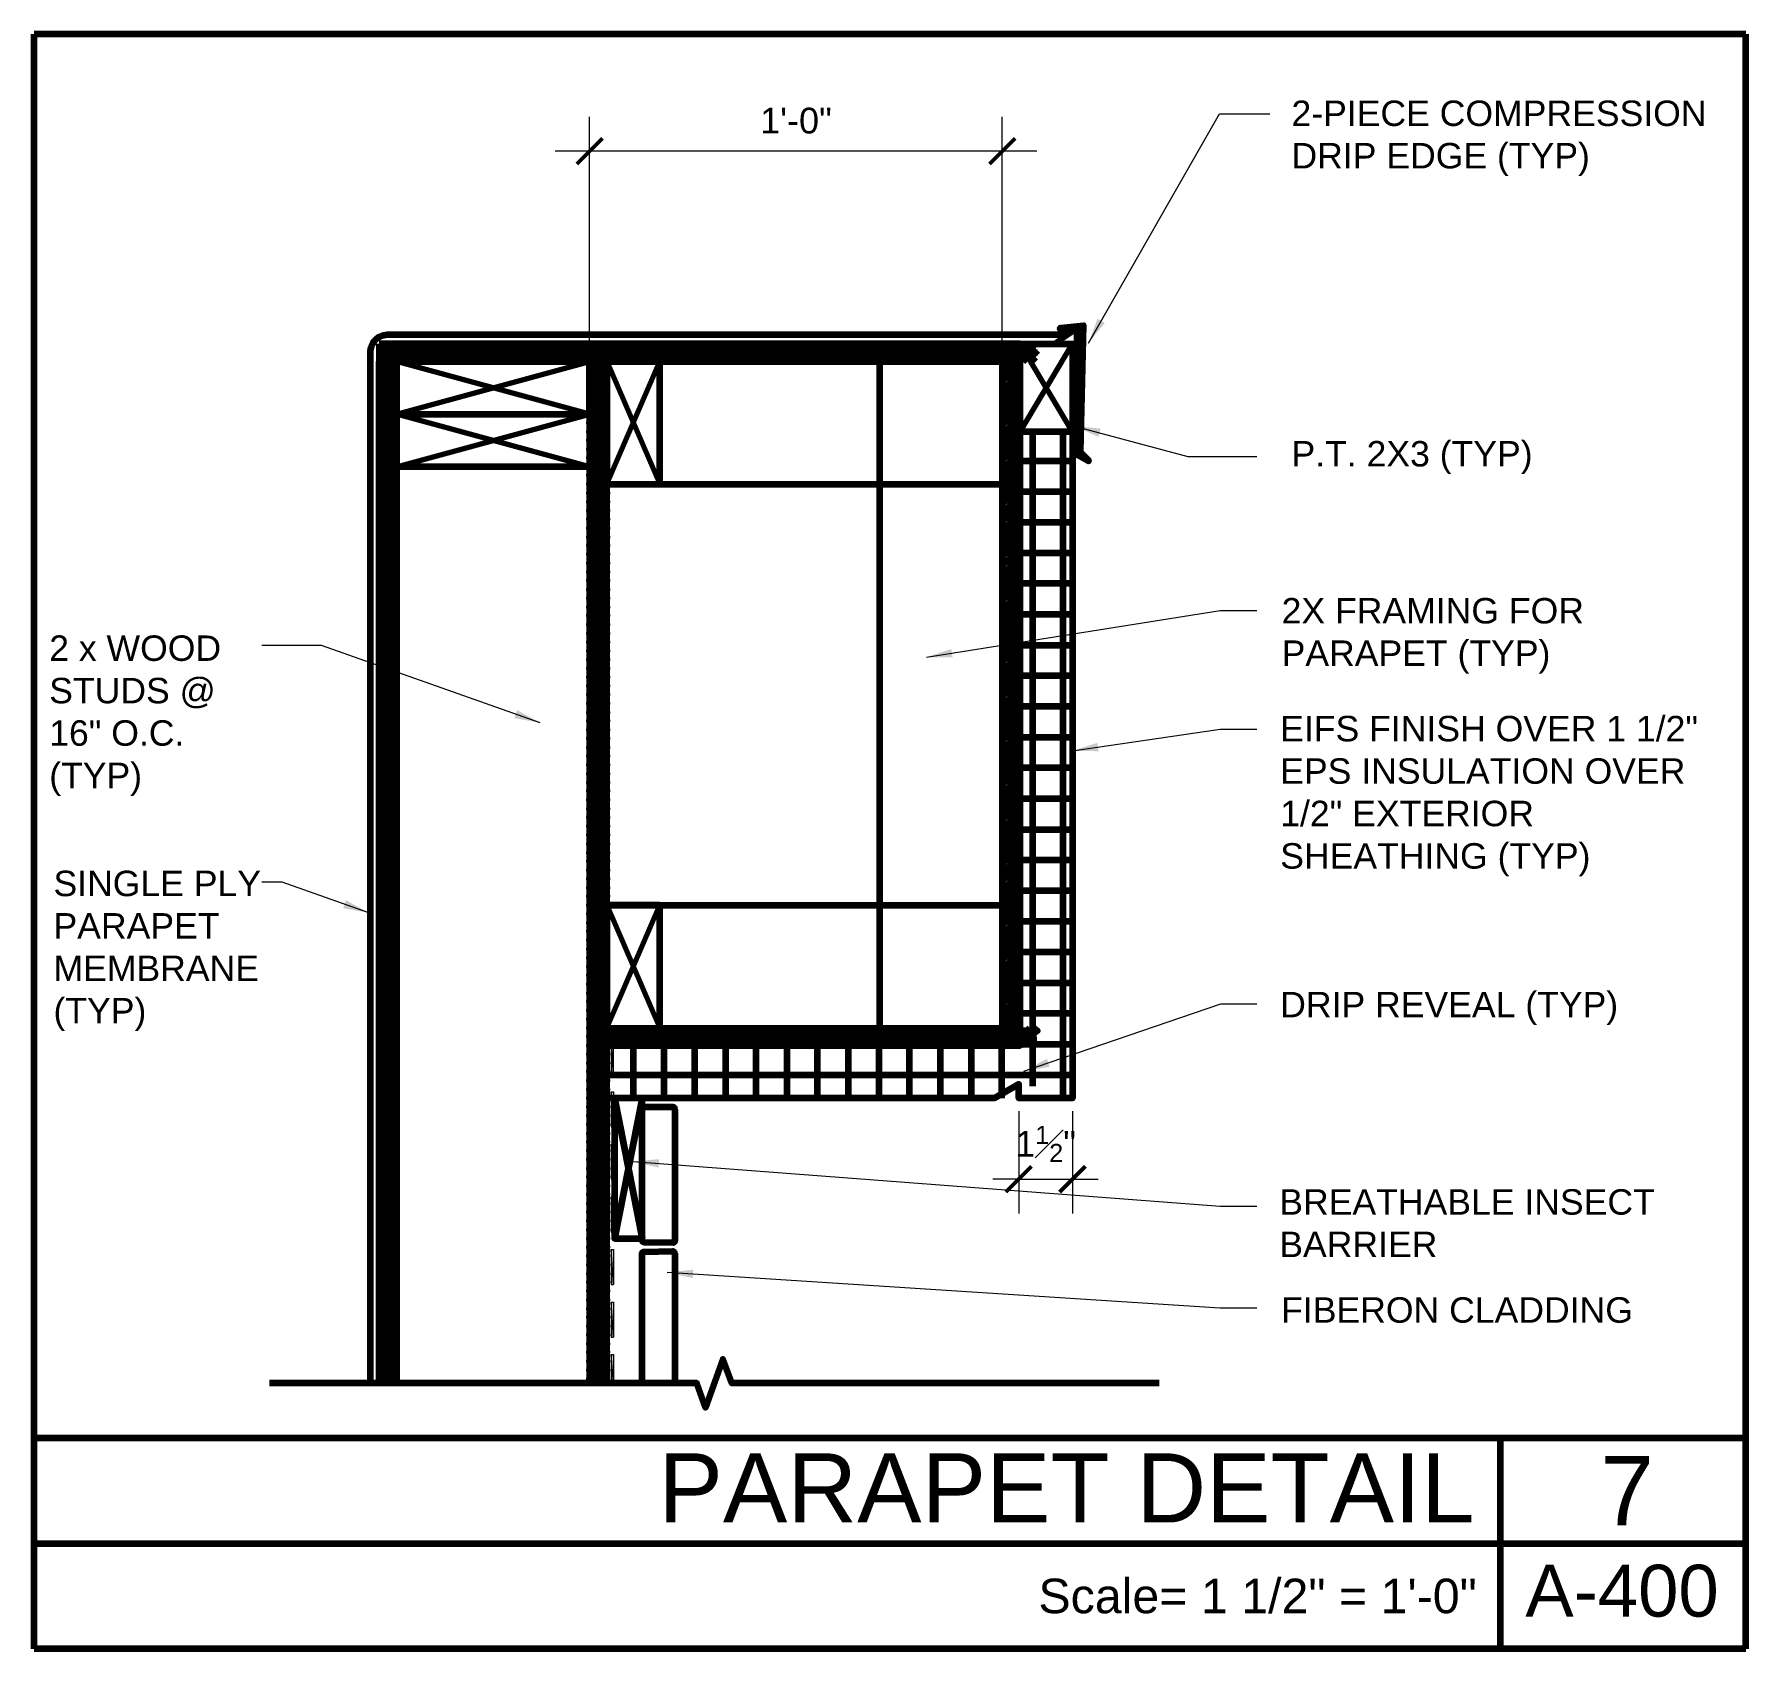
# Model space of a CAD drawing. Extents: x 100.9 to 150.7, y 217.6 to 264.6.
import ezdxf

# ---------------------------------------------------------------- set-up
doc = ezdxf.new("R2010")
doc.units = 0
doc.header["$MEASUREMENT"] = 0
for name, color, linetype, lineweight in [('Dt-Dim', 3, 'Continuous', 20), ('Dt-Line 1', 9, 'Continuous', 0), ('Dt-Line 2', 6, 'Continuous', 9), ('Dt-Line 3', 7, 'Continuous', 15), ('Dt-Line 4', 1, 'Continuous', 25), ('Dt-Line 5', 54, 'Continuous', 50), ('Dt-Text', 121, 'Continuous', 20)]:
    doc.layers.add(name, color=color, linetype=linetype, lineweight=lineweight)
doc.styles.add('Arial', font='Arial.ttf')
doc.styles.get("Standard").update_dxf_attribs({"font": 'Arial.ttf'})
doc.dimstyles.new('1 & 1 Half', dxfattribs={"dimtxt": 0.75, "dimasz": 0.75, "dimexe": 1, "dimexo": 0.375, "dimgap": 0.5, "dimtad": 1, "dimdec": 4, "dimzin": 3, "dimdsep": 46, "dimlunit": 4, "dimtxsty": 'Standard', "dimblk": 'ARCHTICK', "dimcen": 0.09375, "dimdle": 1, "dimclrd": 253, "dimclre": 253, "dimclrt": 256, "dimadec": 0, "dimazin": 0, "dimtfac": 0.6, "dimtdec": 4, "dimtix": 1, "dimtmove": 2, "dimatfit": 0, "dimfxl": 1, "dimfrac": 1, "dimtolj": 1, "dimtzin": 0, "dimlwd": 9, "dimlwe": 9, "dimarcsym": 0})

msp = doc.modelspace()

# ---------------------------------------------------------------- texts
at = {"layer": 'Dt-Text', "linetype": 'Continuous', "lineweight": 211, "style": 'Arial'}
for s, height, p in [('PARAPET DETAIL', 2.0116993, (119.06491, 221.29351)), ('7', 2.0117, (146.45144, 221.21189)), ('A-400', 1.508774, (144.27273, 218.55597)), ('Scale= 1 1/2" = 1\'-0"', 1.0058496, (130.11376, 218.65406))]:
    msp.add_text(s, height=height, dxfattribs=at).set_placement(p)
at = {"layer": 'Dt-Text', "char_height": 0.7404019, "attachment_point": 1, "style": 'Arial'}
for s, insert, width in [('2-PIECE COMPRESSION DRIP EDGE (TYP)', (137.47268, 262.65662), 13.3103333), ('P.T. 2X3 (TYP)', (137.47268, 252.75246), 8.8316585), ('2X FRAMING FOR PARAPET (TYP)', (137.18614, 248.18575), 13.4965964), ('2 x WOOD STUDS @ 16" O.C. (TYP)', (101.34939, 247.09732), 6.0625181), ('EIFS FINISH OVER 1 1/2" EPS INSULATION OVER 1/2" EXTERIOR SHEATHING (TYP)', (137.14532, 244.75718), 13.5374145), ('SINGLE PLY PARAPET MEMBRANE (TYP)', (101.4736, 240.25358), 6.0625181), ('DRIP REVEAL (TYP)', (137.14532, 236.72997), 15.5855876), ('BREATHABLE INSECT\\PBARRIER', (137.11811, 230.98847), 15.5855876), ('FIBERON CLADDING', (137.17253, 227.84561), 15.5855876)]:
    msp.add_mtext(s, dxfattribs=dict(at, insert=insert, width=width))

# ---------------------------------------------------------------- blocks, each defined once
blk = doc.blocks.new('_ArchTick')
at = {"color": 0, "linetype": 'ByBlock', "const_width": 0.15}
blk.add_lwpolyline([(-0.5, -0.5), (0.5, 0.5)], dxfattribs=at)
blk = doc.blocks.new('*D2')
at = {"layer": 'Defpoints', "color": 0, "transparency": 16777216}
for p in [(117.064, 261.185), (117.064, 255.062), (129.064, 255.062)]:
    blk.add_point(p, dxfattribs=at)
at = {"layer": 'Dt-Text', "color": 253, "lineweight": 9, "transparency": 16777216}
for p, q in [((117.064, 255.437), (117.064, 262.185)), ((129.064, 255.437), (129.064, 262.185)), ((130.064, 261.185), (116.064, 261.185))]:
    blk.add_line(p, q, dxfattribs=at)
at = {"layer": 'Dt-Text', "color": 253, "lineweight": 9, "transparency": 16777216, "xscale": 0.75, "yscale": 0.75, "zscale": 0.75, "rotation": 180}
blk.add_blockref('_ArchTick', (117.064, 261.185), dxfattribs=at)
at = {"layer": 'Dt-Text', "color": 253, "lineweight": 9, "transparency": 16777216, "xscale": 0.75, "yscale": 0.75, "zscale": 0.75}
blk.add_blockref('_ArchTick', (129.064, 261.185), dxfattribs=at)
at = {"layer": 'Dt-Text', "transparency": 16777216, "insert": (123.064, 262.068), "char_height": 0.75, "attachment_point": 5}
blk.add_mtext('\\A1;1\'-0"', dxfattribs=at)
blk = doc.blocks.new('*D3')
at = {"layer": 'Defpoints', "color": 0, "transparency": 16777216}
for p in [(129.54, 233.634), (131.104, 233.634), (131.104, 231.28)]:
    blk.add_point(p, dxfattribs=at)
at = {"layer": 'Dt-Dim', "color": 253, "lineweight": 9, "transparency": 16777216}
for p, q in [((129.54, 233.259), (129.54, 230.28)), ((131.104, 233.259), (131.104, 230.28)), ((129.54, 231.28), (128.79, 231.28)), ((129.54, 231.28), (131.104, 231.28)), ((131.104, 231.28), (131.854, 231.28))]:
    blk.add_line(p, q, dxfattribs=at)
at = {"layer": 'Dt-Dim', "color": 253, "lineweight": 9, "transparency": 16777216, "xscale": 0.75, "yscale": 0.75, "zscale": 0.75}
blk.add_blockref('_ArchTick', (129.54, 231.28), dxfattribs=at)
at = {"layer": 'Dt-Dim', "color": 253, "lineweight": 9, "transparency": 16777216, "xscale": 0.75, "yscale": 0.75, "zscale": 0.75, "rotation": 180}
blk.add_blockref('_ArchTick', (131.104, 231.28), dxfattribs=at)
at = {"layer": 'Dt-Dim', "transparency": 16777216, "insert": (130.322, 232.307), "char_height": 0.75, "attachment_point": 5}
blk.add_mtext('\\A1;1{\\H0.7x;\\S1#2;}"', dxfattribs=at)

# ---------------------------------------------------------------- dimensions: what is measured, and where the dimension line sits
at = {"layer": 'Dt-Dim'}
dim = msp.add_linear_dim(base=(131.1045, 231.27991), p1=(129.53988, 233.63365), p2=(131.1045, 233.63365), text='1{\\H0.7x;\\S1#2;}"', dimstyle='1 & 1 Half', dxfattribs=at)
dim.commit()
dim.dimension.update_dxf_attribs({"geometry": '*D3', "text_midpoint": (130.32219, 232.30706)})
at = {"layer": 'Dt-Text'}
dim = msp.add_linear_dim(base=(117.06368, 261.18468), p1=(129.06368, 255.06223), p2=(117.06368, 255.06224), dimstyle='1 & 1 Half', dxfattribs=at)
dim.commit()
dim.dimension.update_dxf_attribs({"geometry": '*D2', "text_midpoint": (123.06368, 262.06761)})

# ---------------------------------------------------------------- hatches: boundary and pattern name
at = {"layer": 'Dt-Line 2', "linetype": 'Continuous', "lineweight": 0}
for points in [[(117.68953, 234.34114), (117.75756, 234.34114), (117.75756, 235.17107), (117.68953, 235.17107)], [(117.68953, 232.80372), (117.75756, 232.80372), (117.75756, 233.82413), (117.68953, 233.82413)], [(117.68953, 231.27991), (117.75756, 231.27991), (117.75756, 232.30032), (117.68953, 232.30032)], [(117.68953, 229.7425), (117.75756, 229.7425), (117.75756, 230.7629), (117.68953, 230.7629)], [(117.68953, 228.21869), (117.75756, 228.21869), (117.75756, 229.23909), (117.68953, 229.23909)], [(117.68953, 226.68127), (117.75756, 226.68127), (117.75756, 227.70168), (117.68953, 227.70168)]]:
    msp.add_hatch(color=256, dxfattribs=at).paths.add_polyline_path(points, flags=0)
at = {"layer": 'Dt-Line 2', "linetype": 'Continuous', "lineweight": 211}
msp.add_hatch(color=256, dxfattribs=at).paths.add_polyline_path([(117.68953, 225.34794), (117.75756, 225.34794), (117.75756, 226.17787), (117.68953, 226.17787)], flags=0)

# ---------------------------------------------------------------- linework, layer by layer
at = {"layer": 'Dt-Line 1', "linetype": 'Continuous', "lineweight": 158}
for p, q in [((111.15892, 255.57923), (110.94123, 255.36155)), ((130.08409, 255.32073), (110.94123, 255.32073)), ((111.18613, 255.06223), (111.18613, 225.34794)), ((129.06368, 254.9942), (129.13171, 255.06223)), ((129.30858, 235.67447), (129.30858, 255.06223)), ((129.56709, 235.67447), (129.56709, 255.06223)), ((129.94804, 233.98739), (129.94804, 253.02141)), ((130.83239, 233.63365), (130.83239, 253.02141)), ((129.58069, 252.17787), (131.1045, 252.17787)), ((129.58069, 251.27991), (131.1045, 251.27991)), ((129.58069, 250.39556), (131.1045, 250.39556)), ((129.58069, 249.4976), (131.1045, 249.4976)), ((129.58069, 248.61324), (131.1045, 248.61324)), ((129.58069, 247.71529), (131.1045, 247.71529)), ((129.58069, 246.81733), (131.1045, 246.81733)), ((129.58069, 245.93297), (131.1045, 245.93297)), ((129.58069, 245.03501), (131.1045, 245.03501)), ((129.58069, 244.13705), (131.1045, 244.13705)), ((129.58069, 243.2527), (131.1045, 243.2527)), ((129.58069, 242.35474), (131.1045, 242.35474)), ((129.58069, 241.45678), (131.1045, 241.45678)), ((129.58069, 240.57243), (131.1045, 240.57243)), ((129.58069, 239.67447), (131.1045, 239.67447)), ((129.58069, 238.79012), (131.1045, 238.79012)), ((129.58069, 237.89216), (131.1045, 237.89216)), ((129.58069, 236.9942), (131.1045, 236.9942)), ((129.58069, 236.10984), (131.1045, 236.10984)), ((118.34259, 233.63365), (118.34259, 235.17107)), ((119.22695, 233.63365), (119.22695, 235.17107)), ((120.12491, 233.63365), (120.12491, 235.17107)), ((121.02287, 233.63365), (121.02287, 235.17107)), ((121.90722, 233.63365), (121.90722, 235.17107)), ((122.80518, 233.63365), (122.80518, 235.17107)), ((123.68953, 233.63365), (123.68953, 235.17107)), ((124.58749, 233.63365), (124.58749, 235.17107)), ((125.48545, 233.63365), (125.48545, 235.17107)), ((126.36981, 233.63365), (126.36981, 235.17107)), ((127.26776, 233.63365), (127.26776, 235.17107)), ((128.16572, 233.63365), (128.16572, 235.17107)), ((129.05008, 233.63365), (129.05008, 235.17107)), ((129.58069, 235.21188), (131.1045, 235.21188)), ((117.56708, 234.31392), (131.1045, 234.31392)), ((110.94123, 225.44317), (111.03647, 225.34794)), ((111.44463, 225.44317), (111.34939, 225.34794))]:
    msp.add_line(p, q, dxfattribs=at)
at = {"layer": 'Dt-Line 1', "linetype": 'Continuous', "lineweight": 70}
for p, q in [((131.1045, 253.02141), (129.58069, 255.57923)), ((129.58069, 253.02141), (131.1045, 255.57923)), ((117.56708, 251.4976), (119.1045, 255.06223)), ((117.56708, 255.06223), (119.1045, 251.4976)), ((117.56708, 235.67447), (119.1045, 239.2527)), ((117.56708, 239.2527), (119.1045, 235.67447))]:
    msp.add_line(p, q, dxfattribs=at)
at = {"layer": 'Dt-Line 1', "linetype": 'Continuous', "lineweight": 140}
for p, q in [((117.78477, 233.63365), (118.58749, 229.55202)), ((118.58749, 233.63365), (117.78477, 229.55202))]:
    msp.add_line(p, q, dxfattribs=at)
at = {"layer": 'Dt-Line 1', "linetype": 'Continuous', "lineweight": 158}
for points in [[(111.41742, 255.06223), (111.15892, 255.32073), (111.41742, 255.57923)], [(111.66232, 255.57923), (111.41742, 255.32073), (111.66232, 255.06223)], [(111.92082, 255.06223), (111.66232, 255.32073), (111.92082, 255.57923)], [(112.17933, 255.06223), (111.92082, 255.32073), (112.17933, 255.57923)], [(112.43783, 255.06223), (112.17933, 255.32073), (112.43783, 255.57923)], [(112.68273, 255.57923), (112.43783, 255.32073), (112.68273, 255.06223)], [(112.94123, 255.06223), (112.68273, 255.32073), (112.94123, 255.57923)], [(113.19974, 255.06223), (112.94123, 255.32073), (113.19974, 255.57923)], [(113.45824, 255.06223), (113.19974, 255.32073), (113.45824, 255.57923)], [(113.70314, 255.57923), (113.45824, 255.32073), (113.70314, 255.06223)], [(113.96164, 255.06223), (113.70314, 255.32073), (113.96164, 255.57923)], [(114.22014, 255.06223), (113.96164, 255.32073), (114.22014, 255.57923)], [(114.47865, 255.06223), (114.22014, 255.32073), (114.47865, 255.57923)], [(114.72355, 255.06223), (114.47865, 255.32073), (114.72355, 255.57923)], [(114.98205, 255.57923), (114.72355, 255.32073), (114.98205, 255.06223)], [(115.24055, 255.57923), (114.98205, 255.32073), (115.24055, 255.06223)], [(115.49906, 255.57923), (115.24055, 255.32073), (115.49906, 255.06223)], [(115.74395, 255.06223), (115.49906, 255.32073), (115.74395, 255.57923)], [(116.00246, 255.06223), (115.74395, 255.32073), (116.00246, 255.57923)], [(116.26096, 255.06223), (116.00246, 255.32073), (116.26096, 255.57923)], [(116.51946, 255.57923), (116.26096, 255.32073), (116.51946, 255.06223)], [(116.76436, 255.57923), (116.51946, 255.32073), (116.76436, 255.06223)], [(117.02287, 255.57923), (116.76436, 255.32073), (117.02287, 255.06223)], [(117.28137, 255.06223), (117.02287, 255.32073), (117.28137, 255.57923)], [(117.53987, 255.06223), (117.28137, 255.32073), (117.53987, 255.57923)], [(117.78477, 255.57923), (117.53987, 255.32073), (117.78477, 255.06223)], [(118.04327, 255.57923), (117.78477, 255.32073), (118.04327, 255.06223)], [(118.30178, 255.06223), (118.04327, 255.32073), (118.30178, 255.57923)], [(118.56028, 255.57923), (118.30178, 255.32073), (118.56028, 255.06223)], [(118.80518, 255.57923), (118.56028, 255.32073), (118.80518, 255.06223)], [(119.06368, 255.57923), (118.80518, 255.32073), (119.06368, 255.06223)], [(119.32219, 255.06223), (119.06368, 255.32073), (119.32219, 255.57923)], [(119.58069, 255.06223), (119.32219, 255.32073), (119.58069, 255.57923)], [(119.82559, 255.57923), (119.58069, 255.32073), (119.82559, 255.06223)], [(120.08409, 255.57923), (119.82559, 255.32073), (120.08409, 255.06223)], [(120.34259, 255.57923), (120.08409, 255.32073), (120.34259, 255.06223)], [(120.6011, 255.57923), (120.34259, 255.32073), (120.6011, 255.06223)], [(120.84599, 255.57923), (120.6011, 255.32073), (120.84599, 255.06223)], [(121.1045, 255.06223), (120.84599, 255.32073), (121.1045, 255.57923)], [(121.363, 255.57923), (121.1045, 255.32073), (121.363, 255.06223)], [(121.62151, 255.57923), (121.363, 255.32073), (121.62151, 255.06223)], [(121.8664, 255.57923), (121.62151, 255.32073), (121.8664, 255.06223)], [(122.12491, 255.06223), (121.8664, 255.32073), (122.12491, 255.57923)], [(122.38341, 255.57923), (122.12491, 255.32073), (122.38341, 255.06223)], [(122.64191, 255.57923), (122.38341, 255.32073), (122.64191, 255.06223)], [(122.88681, 255.57923), (122.64191, 255.32073), (122.88681, 255.06223)], [(123.14531, 255.06223), (122.88681, 255.32073), (123.14531, 255.57923)], [(123.40382, 255.57923), (123.14531, 255.32073), (123.40382, 255.06223)], [(123.66232, 255.57923), (123.40382, 255.32073), (123.66232, 255.06223)], [(123.90722, 255.57923), (123.66232, 255.32073), (123.90722, 255.06223)], [(124.16572, 255.57923), (123.90722, 255.32073), (124.16572, 255.06223)], [(124.42423, 255.57923), (124.16572, 255.32073), (124.42423, 255.06223)], [(124.68273, 255.57923), (124.42423, 255.32073), (124.68273, 255.06223)], [(124.92763, 255.57923), (124.68273, 255.32073), (124.92763, 255.06223)], [(125.18613, 255.57923), (124.92763, 255.32073), (125.18613, 255.06223)], [(125.44464, 255.57923), (125.18613, 255.32073), (125.44464, 255.06223)], [(125.70314, 255.57923), (125.44464, 255.32073), (125.70314, 255.06223)], [(125.94804, 255.57923), (125.70314, 255.32073), (125.94804, 255.06223)], [(126.20654, 255.57923), (125.94804, 255.32073), (126.20654, 255.06223)], [(126.46504, 255.57923), (126.20654, 255.32073), (126.46504, 255.06223)], [(126.72355, 255.57923), (126.46504, 255.32073), (126.72355, 255.06223)], [(126.96844, 255.57923), (126.72355, 255.32073), (126.96844, 255.06223)], [(127.22695, 255.57923), (126.96844, 255.32073), (127.22695, 255.06223)], [(127.48545, 255.57923), (127.22695, 255.32073), (127.48545, 255.06223)], [(127.74396, 255.57923), (127.48545, 255.32073), (127.74396, 255.06223)], [(127.98885, 255.57923), (127.74396, 255.32073), (127.98885, 255.06223)], [(128.24736, 255.57923), (127.98885, 255.32073), (128.24736, 255.06223)], [(128.50586, 255.57923), (128.24736, 255.32073), (128.50586, 255.06223)], [(128.76436, 255.06223), (128.50586, 255.32073), (128.76436, 255.57923)], [(129.00926, 255.57923), (128.76436, 255.32073), (129.00926, 255.06223)], [(129.26777, 255.57923), (129.00926, 255.32073), (129.26777, 255.06223)], [(129.52627, 255.57923), (129.26777, 255.32073), (129.52627, 255.06223)], [(129.78477, 255.57923), (129.52627, 255.32073), (129.78477, 255.06223)], [(130.02967, 255.57923), (129.78477, 255.32073), (130.02967, 255.06223)], [(130.08409, 255.37515), (130.02967, 255.32073), (130.08409, 255.26631)], [(110.94123, 255.29352), (111.15892, 255.06223), (111.18613, 255.03502), (111.22695, 255.06223)], [(111.44463, 255.03502), (111.18613, 254.77651), (110.94123, 255.03502)], [(117.06368, 255.06223), (117.06368, 255.06223), (117.06368, 255.06224)], [(117.06368, 254.81733), (117.30858, 255.06223)], [(117.06368, 254.55883), (117.30858, 254.81733), (117.56708, 254.55883), (117.56708, 254.55883)], [(117.56708, 254.81733), (117.30858, 255.06223), (117.30858, 225.34794)], [(117.56708, 255.06223), (117.56708, 255.06223), (117.56708, 255.06224)], [(129.58069, 254.73569), (129.30858, 254.98059), (129.06368, 254.73569)], [(129.48545, 255.06223), (129.56709, 254.98059), (129.58069, 254.9942)], [(111.44463, 254.77651), (111.18613, 254.51801), (110.94123, 254.77651)], [(111.44463, 254.51801), (111.18613, 254.27311), (110.94123, 254.51801)], [(117.06368, 254.30032), (117.30858, 254.55883), (117.56708, 254.30032), (117.56708, 254.30032)], [(129.58069, 254.4908), (129.56709, 254.47719), (129.30858, 254.73569), (129.06368, 254.4908)], [(129.58069, 254.23229), (129.56709, 254.21869), (129.30858, 254.47719), (129.06368, 254.23229)], [(111.44463, 254.27311), (111.18613, 254.01461), (110.94123, 254.27311)], [(111.44463, 254.01461), (111.18613, 253.7561), (110.94123, 254.01461)], [(117.06368, 254.04182), (117.30858, 254.30032), (117.56708, 254.04182), (117.56708, 254.04182)], [(117.06368, 253.79692), (117.30858, 254.04182), (117.56708, 253.79692), (117.56708, 253.79692)], [(129.58069, 253.97379), (129.56709, 253.96019), (129.30858, 254.21869), (129.06368, 253.97379)], [(129.58069, 253.71529), (129.30858, 253.96019), (129.06368, 253.71529)], [(110.94123, 253.7561), (111.18613, 253.4976), (111.44463, 253.7561)], [(110.94123, 253.4976), (111.18613, 253.2527), (111.44463, 253.4976)], [(117.06368, 253.53842), (117.30858, 253.79692), (117.56708, 253.53842), (117.56708, 253.53842)], [(117.06368, 253.27991), (117.30858, 253.53842), (117.56708, 253.27991), (117.56708, 253.27991)], [(129.58069, 253.47039), (129.56709, 253.45678), (129.30858, 253.71529), (129.06368, 253.47039)], [(129.58069, 253.21188), (129.56709, 253.19828), (129.30858, 253.45678), (129.06368, 253.21188)], [(111.44463, 253.2527), (111.18613, 252.9942), (110.94123, 253.2527)], [(111.44463, 252.9942), (111.18613, 252.7357), (110.94123, 252.9942)], [(117.06368, 253.02141), (117.30858, 253.27991), (117.56708, 253.02141), (117.56708, 253.02141)], [(117.06368, 252.77651), (117.30858, 253.02141), (117.56708, 252.77651), (117.56708, 252.77651)], [(129.58069, 252.95338), (129.56709, 252.93978), (129.30858, 253.19828), (129.06368, 252.95338)], [(129.58069, 252.69488), (129.30858, 252.93978), (129.06368, 252.69488)], [(111.44463, 252.7357), (111.18613, 252.47719), (110.94123, 252.7357)], [(111.44463, 252.47719), (111.18613, 252.2323), (110.94123, 252.47719)], [(117.06368, 252.51801), (117.30858, 252.77651), (117.56708, 252.51801), (117.56708, 252.51801)], [(117.06368, 252.25951), (117.30858, 252.51801), (117.56708, 252.25951), (117.56708, 252.25951)], [(129.58069, 252.44998), (129.56709, 252.43637), (129.30858, 252.69488), (129.06368, 252.44998)], [(129.58069, 252.19148), (129.56709, 252.17787), (129.30858, 252.43637), (129.06368, 252.19148)], [(110.94123, 252.2323), (111.18613, 251.97379), (111.44463, 252.2323)], [(110.94123, 251.97379), (111.18613, 251.71529), (111.44463, 251.97379)], [(117.06368, 252.001), (117.30858, 252.25951), (117.56708, 252.001), (117.56708, 252.001)], [(117.06368, 251.7561), (117.30858, 252.001), (117.56708, 251.7561), (117.56708, 251.7561)], [(129.58069, 251.93297), (129.56709, 251.91937), (129.30858, 252.17787), (129.06368, 251.93297)], [(129.58069, 251.67447), (129.30858, 251.91937), (129.06368, 251.67447)], [(110.94123, 251.71529), (111.18613, 251.45678), (111.44463, 251.71529)], [(111.44463, 251.45678), (111.18613, 251.21189), (110.94123, 251.45678)], [(117.06368, 251.4976), (117.30858, 251.7561), (117.56708, 251.4976), (117.56708, 251.4976)], [(117.06368, 251.2391), (117.30858, 251.4976), (117.56708, 251.2391), (117.56708, 251.2391)], [(129.58069, 251.42957), (129.56709, 251.41597), (129.30858, 251.67447), (129.06368, 251.42957)], [(129.58069, 251.17107), (129.56709, 251.15747), (129.30858, 251.41597), (129.06368, 251.17107)], [(111.44463, 251.21189), (111.18613, 250.95338), (110.94123, 251.21189)], [(111.44463, 250.95338), (111.18613, 250.69488), (110.94123, 250.95338)], [(117.06368, 250.98059), (117.30858, 251.2391), (117.56708, 250.98059), (117.56708, 250.98059)], [(117.06368, 250.73569), (117.30858, 250.98059), (117.56708, 250.73569), (117.56708, 250.73569)], [(129.58069, 250.91256), (129.56709, 250.89896), (129.30858, 251.15747), (129.06368, 250.91256)], [(129.58069, 250.65406), (129.30858, 250.89896), (129.06368, 250.65406)], [(110.94123, 250.69488), (111.18613, 250.43638), (111.44463, 250.69488)], [(110.94123, 250.43638), (111.18613, 250.19148), (111.44463, 250.43638)], [(117.06368, 250.47719), (117.30858, 250.73569), (117.56708, 250.47719), (117.56708, 250.47719)], [(117.06368, 250.21869), (117.30858, 250.47719), (117.56708, 250.21869), (117.56708, 250.21869)], [(129.58069, 250.40916), (129.56709, 250.39556), (129.30858, 250.65406), (129.06368, 250.40916)], [(129.58069, 250.15066), (129.56709, 250.13706), (129.30858, 250.39556), (129.06368, 250.15066)], [(111.44463, 250.19148), (111.18613, 249.93298), (110.94123, 250.19148)], [(110.94123, 249.93298), (111.18613, 249.67447), (111.44463, 249.93298)], [(117.06368, 249.96019), (117.30858, 250.21869), (117.56708, 249.96019), (117.56708, 249.96019)], [(117.06368, 249.71528), (117.30858, 249.96019), (117.56708, 249.71528), (117.56708, 249.71528)], [(129.58069, 249.89216), (129.56709, 249.87855), (129.30858, 250.13706), (129.06368, 249.89216)], [(129.58069, 249.63365), (129.30858, 249.87855), (129.06368, 249.63365)], [(111.44463, 249.67447), (111.18613, 249.41597), (110.94123, 249.67447)], [(111.44463, 249.41597), (111.18613, 249.17107), (110.94123, 249.41597)], [(117.06368, 249.45678), (117.30858, 249.71528), (117.56708, 249.45678), (117.56708, 249.45678)], [(117.06368, 249.19828), (117.30858, 249.45678), (117.56708, 249.19828), (117.56708, 249.19828)], [(129.58069, 249.38875), (129.56709, 249.37515), (129.30858, 249.63365), (129.06368, 249.38875)], [(129.58069, 249.13025), (129.56709, 249.11665), (129.30858, 249.37515), (129.06368, 249.13025)], [(111.44463, 249.17107), (111.18613, 248.91257), (110.94123, 249.17107)], [(111.44463, 248.91257), (111.18613, 248.65406), (110.94123, 248.91257)], [(117.06368, 248.93978), (117.30858, 249.19828), (117.56708, 248.93978), (117.56708, 248.93978)], [(117.06368, 248.69488), (117.30858, 248.93978), (117.56708, 248.69488), (117.56708, 248.69488)], [(129.58069, 248.87175), (129.56709, 248.85815), (129.30858, 249.11665), (129.06368, 248.87175)], [(129.58069, 248.61324), (129.30858, 248.85815), (129.06368, 248.61324)], [(111.44463, 248.65406), (111.18613, 248.39556), (110.94123, 248.65406)], [(111.44463, 248.39556), (111.18613, 248.15066), (110.94123, 248.39556)], [(117.06368, 248.43638), (117.30858, 248.69488), (117.56708, 248.43638), (117.56708, 248.43638)], [(117.06368, 248.17787), (117.30858, 248.43638), (117.56708, 248.17787), (117.56708, 248.17787)], [(129.58069, 248.36835), (129.56709, 248.35474), (129.30858, 248.61324), (129.06368, 248.36835)], [(129.58069, 248.10984), (129.56709, 248.09624), (129.30858, 248.35474), (129.06368, 248.10984)], [(111.44463, 248.15066), (111.18613, 247.89216), (110.94123, 248.15066)], [(111.44463, 247.89216), (111.18613, 247.63366), (110.94123, 247.89216)], [(117.06368, 247.91937), (117.30858, 248.17787), (117.56708, 247.91937), (117.56708, 247.91937)], [(117.06368, 247.67447), (117.30858, 247.91937), (117.56708, 247.67447), (117.56708, 247.67447)], [(129.58069, 247.85134), (129.56709, 247.83774), (129.30858, 248.09624), (129.06368, 247.85134)], [(111.44463, 247.63366), (111.18613, 247.37515), (110.94123, 247.63366)], [(111.44463, 247.37515), (111.18613, 247.13025), (110.94123, 247.37515)], [(117.06368, 247.41597), (117.30858, 247.67447), (117.56708, 247.41597), (117.56708, 247.41597)], [(117.06368, 247.15746), (117.30858, 247.41597), (117.56708, 247.15746), (117.56708, 247.15746)], [(129.58069, 247.59284), (129.30858, 247.83774), (129.06368, 247.59284)], [(129.58069, 247.34794), (129.56709, 247.33433), (129.30858, 247.59284), (129.06368, 247.34794)], [(111.44463, 247.13025), (111.18613, 246.87175), (110.94123, 247.13025)], [(110.94123, 246.87175), (111.18613, 246.61325), (111.44463, 246.87175)], [(117.06368, 246.89896), (117.30858, 247.15746), (117.56708, 246.89896), (117.56708, 246.89896)], [(117.06368, 246.65406), (117.30858, 246.89896), (117.56708, 246.65406), (117.56708, 246.65406)], [(129.58069, 247.08943), (129.56709, 247.07583), (129.30858, 247.33433), (129.06368, 247.08943)], [(129.58069, 246.83093), (129.56709, 246.81733), (129.30858, 247.07583), (129.06368, 246.83093)], [(111.44463, 246.61325), (111.18613, 246.35474), (110.94123, 246.61325)], [(117.06368, 246.39556), (117.30858, 246.65406), (117.56708, 246.39556), (117.56708, 246.39556)], [(117.06368, 246.13706), (117.30858, 246.39556), (117.56708, 246.13706), (117.56708, 246.13706)], [(129.58069, 246.57243), (129.30858, 246.81733), (129.06368, 246.57243)], [(129.58069, 246.32753), (129.56709, 246.31393), (129.30858, 246.57243), (129.06368, 246.32753)], [(111.44463, 246.35474), (111.18613, 246.10985), (110.94123, 246.35474)], [(111.44463, 246.10985), (111.18613, 245.85134), (110.94123, 246.10985)], [(117.06368, 245.87855), (117.30858, 246.13706), (117.56708, 245.87855), (117.56708, 245.87855)], [(117.06368, 245.63365), (117.30858, 245.87855), (117.56708, 245.63365), (117.56708, 245.63365)], [(129.58069, 246.06903), (129.56709, 246.05542), (129.30858, 246.31393), (129.06368, 246.06903)], [(129.58069, 245.81053), (129.56709, 245.79692), (129.30858, 246.05542), (129.06368, 245.81053)], [(111.44463, 245.85134), (111.18613, 245.59284), (110.94123, 245.85134)], [(111.44463, 245.59284), (111.18613, 245.33433), (110.94123, 245.59284)], [(117.06368, 245.37515), (117.30858, 245.63365), (117.56708, 245.37515), (117.56708, 245.37515)], [(117.06368, 245.11665), (117.30858, 245.37515), (117.56708, 245.11665), (117.56708, 245.11665)], [(129.58069, 245.55202), (129.30858, 245.79692), (129.06368, 245.55202)], [(129.58069, 245.30712), (129.56709, 245.29352), (129.30858, 245.55202), (129.06368, 245.30712)], [(111.44463, 245.33433), (111.18613, 245.08944), (110.94123, 245.33433)], [(110.94123, 245.08944), (111.18613, 244.83093), (111.44463, 245.08944)], [(117.06368, 244.85814), (117.30858, 245.11665), (117.56708, 244.85814), (117.56708, 244.85814)], [(129.58069, 245.04862), (129.56709, 245.03501), (129.30858, 245.29352), (129.06368, 245.04862)], [(129.58069, 244.79012), (129.56709, 244.77651), (129.30858, 245.03501), (129.06368, 244.79012)], [(110.94123, 244.83093), (111.18613, 244.57243), (111.44463, 244.83093)], [(110.94123, 244.57243), (111.18613, 244.31393), (111.44463, 244.57243)], [(117.06368, 244.61325), (117.30858, 244.85814), (117.56708, 244.61325), (117.56708, 244.61325)], [(117.06368, 244.35474), (117.30858, 244.61325), (117.56708, 244.35474), (117.56708, 244.35474)], [(129.58069, 244.53161), (129.30858, 244.77651), (129.06368, 244.53161)], [(129.58069, 244.28672), (129.56709, 244.27311), (129.30858, 244.53161), (129.06368, 244.28672)], [(111.44463, 244.31393), (111.18613, 244.06903), (110.94123, 244.31393)], [(110.94123, 244.06903), (111.18613, 243.81053), (111.44463, 244.06903)], [(117.06368, 244.09624), (117.30858, 244.35474), (117.56708, 244.09624), (117.56708, 244.09624)], [(117.06368, 243.83773), (117.30858, 244.09624), (117.56708, 243.83773), (117.56708, 243.83773)], [(129.58069, 244.02821), (129.56709, 244.01461), (129.30858, 244.27311), (129.06368, 244.02821)], [(129.58069, 243.76971), (129.56709, 243.7561), (129.30858, 244.01461), (129.06368, 243.76971)], [(110.94123, 243.81053), (111.18613, 243.55202), (111.44463, 243.81053)], [(110.94123, 243.55202), (111.18613, 243.29352), (111.44463, 243.55202)], [(117.06368, 243.59284), (117.30858, 243.83773), (117.56708, 243.59284), (117.56708, 243.59284)], [(117.06368, 243.33433), (117.30858, 243.59284), (117.56708, 243.33433), (117.56708, 243.33433)], [(129.58069, 243.51121), (129.30858, 243.7561), (129.06368, 243.51121)], [(129.58069, 243.26631), (129.56709, 243.2527), (129.30858, 243.51121), (129.06368, 243.26631)], [(110.94123, 243.29352), (111.18613, 243.04862), (111.44463, 243.29352)], [(110.94123, 243.04862), (111.18613, 242.79012), (111.44463, 243.04862)], [(117.06368, 243.07583), (117.30858, 243.33433), (117.56708, 243.07583), (117.56708, 243.07583)], [(117.06368, 242.81733), (117.30858, 243.07583), (117.56708, 242.81733), (117.56708, 242.81733)], [(129.58069, 243.0078), (129.56709, 242.9942), (129.30858, 243.2527), (129.06368, 243.0078)], [(129.58069, 242.7493), (129.56709, 242.73569), (129.30858, 242.9942), (129.06368, 242.7493)], [(110.94123, 242.79012), (111.18613, 242.53161), (111.44463, 242.79012)], [(111.44463, 242.53161), (111.18613, 242.27311), (110.94123, 242.53161)], [(117.06368, 242.57243), (117.30858, 242.81733), (117.56708, 242.57243), (117.56708, 242.57243)], [(117.06368, 242.31392), (117.30858, 242.57243), (117.56708, 242.31392), (117.56708, 242.31392)], [(129.58069, 242.4908), (129.56709, 242.47719), (129.30858, 242.73569), (129.06368, 242.4908)], [(129.58069, 242.2459), (129.56709, 242.23229), (129.30858, 242.47719), (129.06368, 242.2459)], [(110.94123, 242.27311), (111.18613, 242.02821), (111.44463, 242.27311)], [(110.94123, 242.02821), (111.18613, 241.76971), (111.44463, 242.02821)], [(117.06368, 242.05542), (117.30858, 242.31392), (117.56708, 242.05542), (117.56708, 242.05542)], [(117.06368, 241.79692), (117.30858, 242.05542), (117.56708, 241.79692), (117.56708, 241.79692)], [(129.58069, 241.9874), (129.56709, 241.97379), (129.30858, 242.23229), (129.06368, 241.9874)], [(129.58069, 241.72889), (129.56709, 241.71529), (129.30858, 241.97379), (129.06368, 241.72889)], [(110.94123, 241.76971), (111.18613, 241.51121), (111.44463, 241.76971)], [(110.94123, 241.51121), (111.18613, 241.2527), (111.44463, 241.51121)], [(117.06368, 241.55202), (117.30858, 241.79692), (117.56708, 241.55202), (117.56708, 241.55202)], [(117.06368, 241.29352), (117.30858, 241.55202), (117.56708, 241.29352), (117.56708, 241.29352)], [(129.58069, 241.47039), (129.56709, 241.45678), (129.30858, 241.71529), (129.06368, 241.47039)], [(129.58069, 241.22549), (129.56709, 241.21189), (129.30858, 241.45678), (129.06368, 241.22549)], [(110.94123, 241.2527), (111.18613, 241.0078), (111.44463, 241.2527)], [(110.94123, 241.0078), (111.18613, 240.7493), (111.44463, 241.0078)], [(117.06368, 241.03501), (117.30858, 241.29352), (117.56708, 241.03501), (117.56708, 241.03501)], [(117.06368, 240.77651), (117.30858, 241.03501), (117.56708, 240.77651), (117.56708, 240.77651)], [(129.58069, 240.96699), (129.56709, 240.95338), (129.30858, 241.21189), (129.06368, 240.96699)], [(129.58069, 240.70848), (129.56709, 240.69488), (129.30858, 240.95338), (129.06368, 240.70848)], [(110.94123, 240.7493), (111.18613, 240.4908), (111.44463, 240.7493)], [(110.94123, 240.4908), (111.18613, 240.23229), (111.44463, 240.4908)], [(117.06368, 240.53161), (117.30858, 240.77651), (117.56708, 240.53161), (117.56708, 240.53161)], [(117.06368, 240.27311), (117.30858, 240.53161), (117.56708, 240.27311), (117.56708, 240.27311)], [(129.58069, 240.44998), (129.56709, 240.43637), (129.30858, 240.69488), (129.06368, 240.44998)], [(129.58069, 240.20508), (129.56709, 240.19148), (129.30858, 240.43637), (129.06368, 240.20508)], [(110.94123, 240.23229), (111.18613, 239.9874), (111.44463, 240.23229)], [(111.44463, 239.9874), (111.18613, 239.72889), (110.94123, 239.9874)], [(117.06368, 240.0146), (117.30858, 240.27311), (117.56708, 240.0146), (117.56708, 240.0146)], [(117.06368, 239.7561), (117.30858, 240.0146), (117.56708, 239.7561), (117.56708, 239.7561)], [(129.58069, 239.94658), (129.56709, 239.93297), (129.30858, 240.19148), (129.06368, 239.94658)], [(129.58069, 239.68808), (129.56709, 239.67447), (129.30858, 239.93297), (129.06368, 239.68808)], [(110.94123, 239.72889), (111.18613, 239.47039), (111.44463, 239.72889)], [(110.94123, 239.47039), (111.18613, 239.21188), (111.44463, 239.47039)], [(117.06368, 239.5112), (117.30858, 239.7561), (117.56708, 239.5112), (117.56708, 239.5112)], [(117.06368, 239.2527), (117.30858, 239.5112), (117.56708, 239.2527), (117.56708, 239.2527)], [(129.58069, 239.42957), (129.56709, 239.41597), (129.30858, 239.67447), (129.06368, 239.42957)], [(129.58069, 239.18467), (129.56709, 239.17107), (129.30858, 239.41597), (129.06368, 239.18467)], [(110.94123, 239.21188), (111.18613, 238.96699), (111.44463, 239.21188)], [(110.94123, 238.96699), (111.18613, 238.70848), (111.44463, 238.96699)], [(117.06368, 238.9942), (117.30858, 239.2527), (117.56708, 238.9942), (117.56708, 238.9942)], [(117.06368, 238.73569), (117.30858, 238.9942), (117.56708, 238.73569), (117.56708, 238.73569)], [(129.58069, 238.92617), (129.56709, 238.91256), (129.30858, 239.17107), (129.06368, 238.92617)], [(129.58069, 238.66767), (129.56709, 238.65406), (129.30858, 238.91256), (129.06368, 238.66767)], [(110.94123, 238.70848), (111.18613, 238.44998), (111.44463, 238.70848)], [(110.94123, 238.44998), (111.18613, 238.19148), (111.44463, 238.44998)], [(117.06368, 238.4908), (117.30858, 238.73569), (117.56708, 238.4908), (117.56708, 238.4908)], [(117.06368, 238.23229), (117.30858, 238.4908), (117.56708, 238.23229), (117.56708, 238.23229)], [(129.58069, 238.40916), (129.56709, 238.39556), (129.30858, 238.65406), (129.06368, 238.40916)], [(129.58069, 238.16427), (129.56709, 238.15066), (129.30858, 238.39556), (129.06368, 238.16427)], [(110.94123, 238.19148), (111.18613, 237.94658), (111.44463, 238.19148)], [(110.94123, 237.94658), (111.18613, 237.68808), (111.44463, 237.94658)], [(117.06368, 237.97379), (117.30858, 238.23229), (117.56708, 237.97379), (117.56708, 237.97379)], [(117.06368, 237.71528), (117.30858, 237.97379), (117.56708, 237.71528), (117.56708, 237.71528)], [(129.58069, 237.90576), (129.56709, 237.89216), (129.30858, 238.15066), (129.06368, 237.90576)], [(110.94123, 237.68808), (111.18613, 237.42957), (111.44463, 237.68808)], [(110.94123, 237.42957), (111.18613, 237.17107), (111.44463, 237.42957)], [(117.06368, 237.47039), (117.30858, 237.71528), (117.56708, 237.47039), (117.56708, 237.47039)], [(117.06368, 237.21188), (117.30858, 237.47039), (117.56708, 237.21188), (117.56708, 237.21188)], [(129.58069, 237.64726), (129.56709, 237.63365), (129.30858, 237.89216), (129.06368, 237.64726)], [(129.58069, 237.38876), (129.56709, 237.37515), (129.30858, 237.63365), (129.06368, 237.38876)], [(110.94123, 237.17107), (111.18613, 236.92617), (111.44463, 237.17107)], [(110.94123, 236.92617), (111.18613, 236.66767), (111.44463, 236.92617)], [(117.06368, 236.95338), (117.30858, 237.21188), (117.56708, 236.95338), (117.56708, 236.95338)], [(117.06368, 236.69488), (117.30858, 236.95338), (117.56708, 236.69488), (117.56708, 236.69488)], [(129.58069, 237.14386), (129.56709, 237.13025), (129.30858, 237.37515), (129.06368, 237.14386)], [(129.58069, 236.88535), (129.56709, 236.87175), (129.30858, 237.13025), (129.06368, 236.88535)], [(110.94123, 236.66767), (111.18613, 236.40916), (111.44463, 236.66767)], [(110.94123, 236.40916), (111.18613, 236.15066), (111.44463, 236.40916)], [(117.06368, 236.44998), (117.30858, 236.69488), (117.56708, 236.44998), (117.56708, 236.44998)], [(117.06368, 236.19147), (117.30858, 236.44998), (117.56708, 236.19147), (117.56708, 236.19147)], [(129.58069, 236.62685), (129.56709, 236.61324), (129.30858, 236.87175), (129.06368, 236.62685)], [(129.58069, 236.36835), (129.56709, 236.35474), (129.30858, 236.61324), (129.06368, 236.36835)], [(110.94123, 236.15066), (111.18613, 235.90576), (111.44463, 236.15066)], [(110.94123, 235.90576), (111.18613, 235.64726), (111.44463, 235.90576)], [(117.06368, 235.93297), (117.30858, 236.19147), (117.56708, 235.93297), (117.56708, 235.93297)], [(117.06368, 235.67447), (117.30858, 235.93297), (117.56708, 235.67447), (117.56708, 235.67447)], [(129.58069, 236.12345), (129.56709, 236.10984), (129.30858, 236.35474), (129.06368, 236.12345)], [(129.58069, 235.86495), (129.56709, 235.85134), (129.30858, 236.10984), (129.06368, 235.86495)], [(110.94123, 235.64726), (111.18613, 235.38876), (111.44463, 235.64726)], [(117.06368, 235.42957), (117.30858, 235.67447), (117.56708, 235.42957), (117.56708, 235.42957)], [(117.06368, 235.17107), (117.30858, 235.42957), (117.56708, 235.17107), (117.56708, 235.17107)], [(129.98886, 235.67447), (130.08409, 235.59284), (117.56708, 235.59284), (117.56708, 235.59284)], [(117.56708, 235.33433), (117.82559, 235.59284), (117.74395, 235.67447)], [(118.00246, 235.67447), (118.08409, 235.59284), (117.82559, 235.33433), (118.00246, 235.17107)], [(118.26096, 235.67447), (118.34259, 235.59284), (118.08409, 235.33433), (118.26096, 235.17107)], [(118.50586, 235.67447), (118.58749, 235.59284), (118.34259, 235.33433), (118.50586, 235.17107)], [(118.76436, 235.67447), (118.84599, 235.59284), (118.58749, 235.33433), (118.76436, 235.17107)], [(119.02287, 235.67447), (119.1045, 235.59284), (118.84599, 235.33433), (119.02287, 235.17107)], [(119.28137, 235.67447), (119.363, 235.59284), (119.1045, 235.33433), (119.28137, 235.17107)], [(119.52627, 235.67447), (119.6079, 235.59284), (119.363, 235.33433), (119.52627, 235.17107)], [(119.78477, 235.67447), (119.8664, 235.59284), (119.6079, 235.33433), (119.78477, 235.17107)], [(120.04327, 235.67447), (120.12491, 235.59284), (119.8664, 235.33433), (120.04327, 235.17107)], [(120.30178, 235.67447), (120.38341, 235.59284), (120.12491, 235.33433), (120.30178, 235.17107)], [(120.54668, 235.67447), (120.62831, 235.59284), (120.38341, 235.33433), (120.54668, 235.17107)], [(120.80518, 235.67447), (120.88681, 235.59284), (120.62831, 235.33433), (120.80518, 235.17107)], [(121.06368, 235.67447), (121.14531, 235.59284), (120.88681, 235.33433), (121.06368, 235.17107)], [(121.32219, 235.67447), (121.40382, 235.59284), (121.14531, 235.33433), (121.32219, 235.17107)], [(121.56708, 235.67447), (121.64872, 235.59284), (121.40382, 235.33433), (121.56708, 235.17107)], [(121.82559, 235.67447), (121.90722, 235.59284), (121.64872, 235.33433), (121.82559, 235.17107)], [(122.08409, 235.67447), (122.16572, 235.59284), (121.90722, 235.33433), (122.08409, 235.17107)], [(122.34259, 235.67447), (122.42423, 235.59284), (122.16572, 235.33433), (122.34259, 235.17107)], [(122.58749, 235.67447), (122.66912, 235.59284), (122.42423, 235.33433), (122.58749, 235.17107)], [(122.846, 235.67447), (122.92763, 235.59284), (122.66912, 235.33433), (122.846, 235.17107)], [(123.1045, 235.67447), (123.18613, 235.59284), (122.92763, 235.33433), (123.1045, 235.17107)], [(123.363, 235.67447), (123.44463, 235.59284), (123.18613, 235.33433), (123.363, 235.17107)], [(123.6079, 235.67447), (123.68953, 235.59284), (123.44463, 235.33433), (123.6079, 235.17107)], [(123.8664, 235.67447), (123.94804, 235.59284), (123.68953, 235.33433), (123.8664, 235.17107)], [(124.12491, 235.67447), (124.20654, 235.59284), (123.94804, 235.33433), (124.12491, 235.17107)], [(124.38341, 235.67447), (124.46504, 235.59284), (124.20654, 235.33433), (124.38341, 235.17107)], [(124.62831, 235.67447), (124.70994, 235.59284), (124.46504, 235.33433), (124.62831, 235.17107)], [(124.88681, 235.67447), (124.96844, 235.59284), (124.70994, 235.33433), (124.88681, 235.17107)], [(125.14532, 235.67447), (125.22695, 235.59284), (124.96844, 235.33433), (125.14532, 235.17107)], [(125.40382, 235.67447), (125.48545, 235.59284), (125.22695, 235.33433), (125.40382, 235.17107)], [(125.64872, 235.67447), (125.73035, 235.59284), (125.48545, 235.33433), (125.64872, 235.17107)], [(125.90722, 235.67447), (125.98885, 235.59284), (125.73035, 235.33433), (125.90722, 235.17107)], [(126.16572, 235.67447), (126.24736, 235.59284), (125.98885, 235.33433), (126.16572, 235.17107)], [(126.42423, 235.67447), (126.50586, 235.59284), (126.24736, 235.33433), (126.42423, 235.17107)], [(126.66912, 235.67447), (126.75076, 235.59284), (126.50586, 235.33433), (126.66912, 235.17107)], [(126.92763, 235.67447), (127.00926, 235.59284), (126.75076, 235.33433), (126.92763, 235.17107)], [(127.18613, 235.67447), (127.26776, 235.59284), (127.00926, 235.33433), (127.18613, 235.17107)], [(127.44464, 235.67447), (127.52627, 235.59284), (127.26776, 235.33433), (127.44464, 235.17107)], [(127.68953, 235.67447), (127.77117, 235.59284), (127.52627, 235.33433), (127.68953, 235.17107)], [(127.94804, 235.67447), (128.02967, 235.59284), (127.77117, 235.33433), (127.94804, 235.17107)], [(128.20654, 235.67447), (128.28817, 235.59284), (128.02967, 235.33433), (128.20654, 235.17107)], [(128.46504, 235.67447), (128.54668, 235.59284), (128.28817, 235.33433), (128.46504, 235.17107)], [(128.70994, 235.67447), (128.79157, 235.59284), (128.54668, 235.33433), (128.70994, 235.17107)], [(128.96845, 235.67447), (129.05008, 235.59284), (128.79157, 235.33433), (128.96845, 235.17107)], [(129.22695, 235.67447), (129.30858, 235.59284), (129.05008, 235.33433), (129.22695, 235.17107)], [(129.13171, 235.67447), (129.30858, 235.85134), (129.48545, 235.67447), (129.56709, 235.59284), (129.30858, 235.33433), (129.48545, 235.17107)], [(129.73035, 235.67447), (129.81198, 235.59284), (129.56709, 235.33433), (129.73035, 235.17107)], [(130.07049, 235.59284), (129.81198, 235.33433), (129.98886, 235.17107)], [(110.94123, 235.38876), (111.18613, 235.13025), (111.44463, 235.38876)], [(110.94123, 235.13025), (111.18613, 234.88535), (111.44463, 235.13025)], [(117.06368, 234.91256), (117.30858, 235.17107), (117.56708, 234.91256), (117.56708, 234.91256)], [(117.06368, 234.65406), (117.30858, 234.91256), (117.56708, 234.65406), (117.56708, 234.65406)], [(130.07049, 235.33433), (117.56708, 235.33433), (117.74395, 235.17107)], [(110.94123, 234.88535), (111.18613, 234.62685), (111.44463, 234.88535)], [(110.94123, 234.62685), (111.18613, 234.36835), (111.44463, 234.62685)], [(117.06368, 234.40916), (117.30858, 234.65406), (117.56708, 234.40916), (117.56708, 234.40916)], [(110.94123, 234.36835), (111.18613, 234.10984), (111.44463, 234.36835)], [(110.94123, 234.10984), (111.18613, 233.86495), (111.44463, 234.10984)], [(117.06368, 234.15066), (117.30858, 234.40916), (117.56708, 234.15066), (117.56708, 234.15066)], [(117.06368, 233.89215), (117.30858, 234.15066), (117.56708, 233.89215), (117.56708, 233.89215)], [(110.94123, 233.86495), (111.18613, 233.60644), (111.44463, 233.86495)], [(110.94123, 233.60644), (111.18613, 233.34794), (111.44463, 233.60644)], [(117.06368, 233.63365), (117.30858, 233.89215), (117.56708, 233.63365), (117.56708, 233.63365)], [(117.06368, 233.38876), (117.30858, 233.63365), (117.56708, 233.38876), (117.56708, 233.38876)], [(110.94123, 233.34794), (111.18613, 233.08943), (111.44463, 233.34794)], [(110.94123, 233.08943), (111.18613, 232.84454), (111.44463, 233.08943)], [(117.06368, 233.13025), (117.30858, 233.38876), (117.56708, 233.13025), (117.56708, 233.13025)], [(117.06368, 232.87175), (117.30858, 233.13025), (117.56708, 232.87175), (117.56708, 232.87175)], [(110.94123, 232.84454), (111.18613, 232.58603), (111.44463, 232.84454)], [(110.94123, 232.58603), (111.18613, 232.32753), (111.44463, 232.58603)], [(117.06368, 232.61324), (117.30858, 232.87175), (117.56708, 232.61324), (117.56708, 232.61324)], [(117.06368, 232.36835), (117.30858, 232.61324), (117.56708, 232.36835), (117.56708, 232.36835)], [(110.94123, 232.32753), (111.18613, 232.06903), (111.44463, 232.32753)], [(110.94123, 232.06903), (111.18613, 231.82413), (111.44463, 232.06903)], [(117.06368, 232.10984), (117.30858, 232.36835), (117.56708, 232.10984), (117.56708, 232.10984)], [(117.06368, 231.85134), (117.30858, 232.10984), (117.56708, 231.85134), (117.56708, 231.85134)], [(111.44463, 231.82413), (111.18613, 231.56562), (110.94123, 231.82413)], [(110.94123, 231.56562), (111.18613, 231.30712), (111.44463, 231.56562)], [(117.06368, 231.59284), (117.30858, 231.85134), (117.56708, 231.59284), (117.56708, 231.59284)], [(117.06368, 231.34794), (117.30858, 231.59284), (117.56708, 231.34794), (117.56708, 231.34794)], [(110.94123, 231.30712), (111.18613, 231.04862), (111.44463, 231.30712)], [(111.44463, 231.04862), (111.18613, 230.80372), (110.94123, 231.04862)], [(117.06368, 231.08943), (117.30858, 231.34794), (117.56708, 231.08943), (117.56708, 231.08943)], [(117.06368, 230.83093), (117.30858, 231.08943), (117.56708, 230.83093), (117.56708, 230.83093)], [(110.94123, 230.80372), (111.18613, 230.54522), (111.44463, 230.80372)], [(111.44463, 230.54522), (111.18613, 230.28671), (110.94123, 230.54522)], [(117.06368, 230.57243), (117.30858, 230.83093), (117.56708, 230.57243), (117.56708, 230.57243)], [(117.06368, 230.32753), (117.30858, 230.57243), (117.56708, 230.32753), (117.56708, 230.32753)], [(110.94123, 230.28671), (111.18613, 230.02821), (111.44463, 230.28671)], [(111.44463, 230.02821), (111.18613, 229.78331), (110.94123, 230.02821)], [(117.06368, 230.06903), (117.30858, 230.32753), (117.56708, 230.06903), (117.56708, 230.06903)], [(117.06368, 229.81052), (117.30858, 230.06903), (117.56708, 229.81052), (117.56708, 229.81052)], [(110.94123, 229.78331), (111.18613, 229.52481), (111.44463, 229.78331)], [(110.94123, 229.52481), (111.18613, 229.2663), (111.44463, 229.52481)], [(117.06368, 229.55202), (117.30858, 229.81052), (117.56708, 229.55202), (117.56708, 229.55202)], [(117.06368, 229.30712), (117.30858, 229.55202), (117.56708, 229.30712), (117.56708, 229.30712)], [(111.44463, 229.2663), (111.18613, 229.0078), (110.94123, 229.2663)], [(110.94123, 229.0078), (111.18613, 228.7629), (111.44463, 229.0078)], [(117.06368, 229.04862), (117.30858, 229.30712), (117.56708, 229.04862), (117.56708, 229.04862)], [(117.06368, 228.79011), (117.30858, 229.04862), (117.56708, 228.79011), (117.56708, 228.79011)], [(111.44463, 228.7629), (111.18613, 228.5044), (110.94123, 228.7629)], [(110.94123, 228.5044), (111.18613, 228.2459), (111.44463, 228.5044)], [(117.06368, 228.53161), (117.30858, 228.79011), (117.56708, 228.53161), (117.56708, 228.53161)], [(117.06368, 228.28671), (117.30858, 228.53161), (117.56708, 228.28671), (117.56708, 228.28671)], [(111.44463, 228.2459), (111.18613, 227.98739), (110.94123, 228.2459)], [(110.94123, 227.98739), (111.18613, 227.74249), (111.44463, 227.98739)], [(117.06368, 228.02821), (117.30858, 228.28671), (117.56708, 228.02821), (117.56708, 228.02821)], [(117.06368, 227.76971), (117.30858, 228.02821), (117.56708, 227.76971), (117.56708, 227.76971)], [(110.94123, 227.74249), (111.18613, 227.48399), (111.44463, 227.74249)], [(110.94123, 227.48399), (111.18613, 227.22549), (111.44463, 227.48399)], [(117.06368, 227.5112), (117.30858, 227.76971), (117.56708, 227.5112), (117.56708, 227.5112)], [(117.06368, 227.2663), (117.30858, 227.5112), (117.56708, 227.2663), (117.56708, 227.2663)], [(110.94123, 227.22549), (111.18613, 226.96698), (111.44463, 227.22549)], [(110.94123, 226.96698), (111.18613, 226.72209), (111.44463, 226.96698)], [(117.06368, 227.0078), (117.30858, 227.2663), (117.56708, 227.0078), (117.56708, 227.0078)], [(117.06368, 226.7493), (117.30858, 227.0078), (117.56708, 226.7493), (117.56708, 226.7493)], [(110.94123, 226.72209), (111.18613, 226.46358), (111.44463, 226.72209)], [(111.44463, 226.46358), (111.18613, 226.20508), (110.94123, 226.46358)], [(117.06368, 226.49079), (117.30858, 226.7493), (117.56708, 226.49079), (117.56708, 226.49079)], [(117.06368, 226.2459), (117.30858, 226.49079), (117.56708, 226.2459), (117.56708, 226.2459)], [(110.94123, 226.20508), (111.18613, 225.94658), (111.44463, 226.20508)], [(117.06368, 225.98739), (117.30858, 226.2459), (117.56708, 225.98739), (117.56708, 225.98739)], [(117.06368, 225.72889), (117.30858, 225.98739), (117.56708, 225.72889), (117.56708, 225.72889)], [(110.94123, 225.94658), (111.18613, 225.70168), (111.44463, 225.94658)], [(110.94123, 225.70168), (111.18613, 225.44317), (111.44463, 225.70168)], [(117.06368, 225.47039), (117.30858, 225.72889), (117.56708, 225.47039)], [(117.44463, 225.34794), (117.30858, 225.47039), (117.18613, 225.34794)]]:
    msp.add_lwpolyline(points, dxfattribs=at)
at = {"layer": 'Dt-Line 1', "linetype": 'Continuous', "lineweight": 70}
for points in [[(111.44463, 252.001), (117.06368, 253.53842), (111.44463, 255.06223)], [(117.06368, 252.001), (111.44463, 253.53842), (117.06368, 255.06223)]]:
    msp.add_lwpolyline(points, dxfattribs=at)
at = {"layer": 'Dt-Line 1', "linetype": 'Continuous', "lineweight": 158}
for p in [(111.41742, 255.06223), (111.44463, 255.03502), (111.92082, 255.06223), (112.17933, 255.06223), (112.43783, 255.06223), (112.94123, 255.06223), (113.19974, 255.06223), (113.45824, 255.06223), (113.96164, 255.06223), (114.22014, 255.06223), (114.47865, 255.06223), (114.72355, 255.06223), (115.74395, 255.06223), (116.00246, 255.06223), (116.26096, 255.06223), (117.06368, 255.06223), (117.06368, 254.81733), (117.28137, 255.06223), (117.53987, 255.06223), (117.56708, 255.06223), (117.56708, 254.81733), (118.30178, 255.06223), (119.32219, 255.06223), (119.58069, 255.06223), (121.1045, 255.06223), (122.12491, 255.06223), (123.14531, 255.06223), (128.76436, 255.06223), (111.44463, 254.77651), (111.44463, 254.51801), (117.06368, 254.55883), (117.56708, 254.55883), (111.44463, 254.27311), (111.44463, 254.01461), (117.06368, 254.30032), (117.06368, 254.04182), (117.56708, 254.30032), (117.56708, 254.04182), (117.06368, 253.79692), (117.06368, 253.53842), (117.56708, 253.79692), (117.56708, 253.53842), (111.44463, 253.2527), (111.44463, 252.9942), (117.06368, 253.27991), (117.06368, 253.02141), (117.56708, 253.27991), (117.56708, 253.02141), (111.44463, 252.7357), (111.44463, 252.47719), (117.06368, 252.77651), (117.06368, 252.51801), (117.56708, 252.77651), (117.56708, 252.51801), (117.06368, 252.25951), (117.06368, 252.001), (117.56708, 252.25951), (117.56708, 252.001), (111.44463, 251.45678), (117.06368, 251.7561), (117.06368, 251.4976), (117.56708, 251.7561), (117.56708, 251.4976), (111.44463, 251.21189), (111.44463, 250.95338), (117.06368, 251.2391), (117.06368, 250.98059), (117.56708, 251.2391), (117.56708, 250.98059), (117.06368, 250.73569), (117.06368, 250.47719), (117.56708, 250.73569), (117.56708, 250.47719), (111.44463, 250.19148), (117.06368, 250.21869), (117.06368, 249.96019), (117.56708, 250.21869), (117.56708, 249.96019), (111.44463, 249.67447), (111.44463, 249.41597), (117.06368, 249.71528), (117.06368, 249.45678), (117.56708, 249.71528), (117.56708, 249.45678), (111.44463, 249.17107), (111.44463, 248.91257), (117.06368, 249.19828), (117.06368, 248.93978), (117.56708, 249.19828), (117.56708, 248.93978), (111.44463, 248.65406), (111.44463, 248.39556), (117.06368, 248.69488), (117.06368, 248.43638), (117.56708, 248.69488), (117.56708, 248.43638), (111.44463, 248.15066), (111.44463, 247.89216), (117.06368, 248.17787), (117.06368, 247.91937), (117.56708, 248.17787), (117.56708, 247.91937), (111.44463, 247.63366), (111.44463, 247.37515), (117.06368, 247.67447), (117.06368, 247.41597), (117.56708, 247.67447), (117.56708, 247.41597), (111.44463, 247.13025), (117.06368, 247.15746), (117.06368, 246.89896), (117.56708, 247.15746), (117.56708, 246.89896), (111.44463, 246.61325), (117.06368, 246.65406), (117.06368, 246.39556), (117.56708, 246.65406), (117.56708, 246.39556), (111.44463, 246.35474), (111.44463, 246.10985), (117.06368, 246.13706), (117.06368, 245.87855), (117.56708, 246.13706), (117.56708, 245.87855), (111.44463, 245.85134), (111.44463, 245.59284), (117.06368, 245.63365), (117.06368, 245.37515), (117.56708, 245.63365), (117.56708, 245.37515), (111.44463, 245.33433), (117.06368, 245.11665), (117.56708, 245.11665), (117.06368, 244.85814), (117.06368, 244.61325), (117.56708, 244.85814), (117.56708, 244.61325), (111.44463, 244.31393), (117.06368, 244.35474), (117.06368, 244.09624), (117.56708, 244.35474), (117.56708, 244.09624), (117.06368, 243.83773), (117.06368, 243.59284), (117.56708, 243.83773), (117.56708, 243.59284), (117.06368, 243.33433), (117.06368, 243.07583), (117.56708, 243.33433), (117.56708, 243.07583), (111.44463, 242.53161), (117.06368, 242.81733), (117.06368, 242.57243), (117.56708, 242.81733), (117.56708, 242.57243), (117.06368, 242.31392), (117.06368, 242.05542), (117.56708, 242.31392), (117.56708, 242.05542), (117.06368, 241.79692), (117.06368, 241.55202), (117.56708, 241.79692), (117.56708, 241.55202), (117.06368, 241.29352), (117.06368, 241.03501), (117.56708, 241.29352), (117.56708, 241.03501), (117.06368, 240.77651), (117.06368, 240.53161), (117.56708, 240.77651), (117.56708, 240.53161), (111.44463, 239.9874), (117.06368, 240.27311), (117.06368, 240.0146), (117.56708, 240.27311), (117.56708, 240.0146), (117.06368, 239.7561), (117.06368, 239.5112), (117.56708, 239.7561), (117.56708, 239.5112), (117.06368, 239.2527), (117.06368, 238.9942), (117.56708, 239.2527), (117.56708, 238.9942), (117.06368, 238.73569), (117.06368, 238.4908), (117.56708, 238.73569), (117.56708, 238.4908), (117.06368, 238.23229), (117.06368, 237.97379), (117.56708, 238.23229), (117.56708, 237.97379), (117.06368, 237.71528), (117.06368, 237.47039), (117.56708, 237.71528), (117.56708, 237.47039), (117.06368, 237.21188), (117.06368, 236.95338), (117.56708, 237.21188), (117.56708, 236.95338), (117.06368, 236.69488), (117.06368, 236.44998), (117.56708, 236.69488), (117.56708, 236.44998), (117.06368, 236.19147), (117.06368, 235.93297), (117.56708, 236.19147), (117.56708, 235.93297), (117.06368, 235.67447), (117.06368, 235.42957), (117.56708, 235.67447), (117.56708, 235.59284), (117.56708, 235.42957), (117.06368, 235.17107), (117.06368, 234.91256), (117.56708, 235.17107), (117.56708, 234.91256), (117.06368, 234.65406), (117.56708, 234.65406), (117.06368, 234.40916), (117.06368, 234.15066), (117.56708, 234.40916), (117.56708, 234.15066), (117.06368, 233.89215), (117.06368, 233.63365), (117.56708, 233.89215), (117.56708, 233.63365), (117.06368, 233.38876), (117.06368, 233.13025), (117.56708, 233.38876), (117.56708, 233.13025), (117.06368, 232.87175), (117.06368, 232.61324), (117.56708, 232.87175), (117.56708, 232.61324), (117.06368, 232.36835), (117.06368, 232.10984), (117.56708, 232.36835), (117.56708, 232.10984), (111.44463, 231.82413), (117.06368, 231.85134), (117.06368, 231.59284), (117.56708, 231.85134), (117.56708, 231.59284), (111.44463, 231.04862), (117.06368, 231.34794), (117.06368, 231.08943), (117.56708, 231.34794), (117.56708, 231.08943), (111.44463, 230.54522), (117.06368, 230.83093), (117.06368, 230.57243), (117.56708, 230.83093), (117.56708, 230.57243), (111.44463, 230.02821), (117.06368, 230.32753), (117.06368, 230.06903), (117.56708, 230.32753), (117.56708, 230.06903), (117.06368, 229.81052), (117.06368, 229.55202), (117.56708, 229.81052), (117.56708, 229.55202), (111.44463, 229.2663), (117.06368, 229.30712), (117.06368, 229.04862), (117.56708, 229.30712), (117.56708, 229.04862), (111.44463, 228.7629), (117.06368, 228.79011), (117.06368, 228.53161), (117.56708, 228.79011), (117.56708, 228.53161), (111.44463, 228.2459), (117.06368, 228.28671), (117.06368, 228.02821), (117.56708, 228.28671), (117.56708, 228.02821), (117.06368, 227.76971), (117.06368, 227.5112), (117.56708, 227.76971), (117.56708, 227.5112), (117.06368, 227.2663), (117.06368, 227.0078), (117.56708, 227.2663), (117.56708, 227.0078), (111.44463, 226.46358), (117.06368, 226.7493), (117.06368, 226.49079), (117.56708, 226.7493), (117.56708, 226.49079), (117.06368, 226.2459), (117.06368, 225.98739), (117.56708, 226.2459), (117.56708, 225.98739), (117.06368, 225.72889), (117.06368, 225.47039), (117.56708, 225.72889)]:
    msp.add_point(p, dxfattribs=at)
at = {"layer": 'Dt-Line 2', "linetype": 'Continuous', "lineweight": 0}
for points in [[(117.68953, 234.34114), (117.75756, 234.34114), (117.75756, 235.17107), (117.68953, 235.17107)], [(117.68953, 232.80372), (117.75756, 232.80372), (117.68953, 233.82413), (117.75756, 233.82413), (117.75756, 232.80372), (117.68953, 233.82413)], [(117.68953, 231.27991), (117.75756, 231.27991), (117.68953, 232.30032), (117.75756, 232.30032), (117.75756, 231.27991), (117.68953, 232.30032)], [(117.68953, 229.7425), (117.75756, 229.7425), (117.68953, 230.7629), (117.75756, 230.7629), (117.75756, 229.7425), (117.68953, 230.7629)], [(117.68953, 228.21869), (117.75756, 228.21869), (117.68953, 229.23909), (117.75756, 229.23909), (117.75756, 228.21869), (117.68953, 229.23909)], [(117.68953, 226.68127), (117.75756, 226.68127), (117.68953, 227.70168), (117.75756, 227.70168), (117.75756, 226.68127), (117.68953, 227.70168)], [(117.68953, 225.34794), (117.75756, 225.34794), (117.68953, 226.17787), (117.75756, 226.17787), (117.75756, 225.34794), (117.68953, 226.17787)]]:
    msp.add_lwpolyline(points, close=True, dxfattribs=at)
msp.add_lwpolyline([(117.75756, 235.17107), (117.68953, 235.17107), (117.75756, 234.34114), (117.68953, 235.17107)], dxfattribs=at)
at = {"layer": 'Dt-Line 3', "linetype": 'Continuous', "lineweight": 70}
msp.add_line((130.77797, 256.04182), (131.43103, 256.10984), dxfattribs=at)
at = {"layer": 'Dt-Line 3', "linetype": 'Continuous', "lineweight": 211}
for p, q in [((117.06368, 255.06223), (117.06368, 225.34794)), ((117.56708, 225.34794), (117.56708, 255.06223)), ((129.06368, 255.06223), (129.06368, 235.67447)), ((117.56708, 235.67447), (129.58069, 235.67447))]:
    msp.add_line(p, q, dxfattribs=at)
at = {"layer": 'Dt-Line 3', "linetype": 'Continuous', "lineweight": 140}
for p, q in [((125.49906, 235.67447), (125.49906, 255.06223)), ((117.56708, 251.4976), (129.06368, 251.4976)), ((117.56708, 239.2527), (129.06368, 239.2527))]:
    msp.add_line(p, q, dxfattribs=at)
at = {"layer": 'Dt-Line 3', "linetype": 'Continuous', "lineweight": 211}
msp.add_lwpolyline([(131.32219, 253.484), (131.30858, 255.88537, 0.24600847), (131.25293, 255.99161, 0.2460081), (131.14532, 256.001), (130.69633, 255.83773), (111.17933, 255.83773, 0.41422119), (110.68273, 255.32073), (110.68273, 225.34794)], format="xyb", dxfattribs=at)
at = {"layer": 'Dt-Line 3', "linetype": 'Continuous', "lineweight": 70}
msp.add_lwpolyline([(130.62831, 255.62005), (130.62831, 255.62005), (131.14532, 255.96019)], close=True, dxfattribs=at)
for points in [[(130.76886, 255.97385, -0.39246975), (130.72356, 256.02017, -0.3925293), (130.76638, 256.06879)], [(131.363, 252.42277), (131.58692, 252.19224, -0.31793776), (131.57793, 252.16097, 0.29816339), (131.58692, 252.19224), (131.3454, 252.43299, -0.19907113), (131.3494, 252.44998), (131.43103, 256.12345), (130.76811, 256.05529, 0.39568889), (130.73718, 256.02052, 0.39558969), (130.77797, 255.97379), (130.94123, 255.97379), (130.77797, 256.001), (130.93686, 256.00056, -0.41422672), (130.93354, 255.97384), (130.93686, 256.00056, 0.41386899), (130.77797, 256.001)], [(131.22695, 254.91256), (131.22695, 252.46359), (131.47185, 252.2323), (131.48545, 252.2459), (131.22695, 252.46359), (131.24056, 255.90577, 0.27504202), (131.19494, 255.96638, 0.27493935), (131.13238, 255.96392, -0.27484369), (131.18844, 255.95441, -0.27495987), (131.21334, 255.91257), (131.22695, 254.88536)], [(131.42226, 256.13706, -0.21586257), (131.43818, 256.13148, -0.21602362), (131.43103, 256.10984), (131.34949, 252.45703, 0.198963), (131.35526, 252.4426)]]:
    msp.add_lwpolyline(points, format="xyb", dxfattribs=at)
at = {"layer": 'Dt-Line 3', "linetype": 'Continuous', "lineweight": 211}
for points in [[(110.94123, 255.57923), (110.94123, 255.06223), (129.58069, 255.06223), (129.58069, 255.57923)], [(111.44463, 253.53842), (117.06368, 253.53842), (117.06368, 252.001), (111.44463, 252.001), (111.44463, 253.53842), (117.06368, 253.53842), (117.06368, 255.06223), (111.44463, 255.06223)], [(119.1045, 251.4976), (119.1045, 255.06223), (117.56708, 255.06223), (117.56708, 251.4976)], [(119.1045, 235.67447), (119.1045, 239.2527), (117.56708, 239.2527), (117.56708, 235.67447)], [(117.78477, 233.63365), (117.78477, 229.55202), (118.58749, 229.55202), (118.58749, 233.63365)]]:
    msp.add_lwpolyline(points, close=True, dxfattribs=at)
for points in [[(117.56708, 235.17107), (129.58069, 235.17107), (129.58069, 255.57923), (131.1045, 255.57923), (131.1045, 253.02141), (129.58069, 253.02141)], [(110.94123, 225.34794), (110.94123, 255.06223), (111.44463, 255.06223), (111.44463, 225.34794)], [(131.1045, 253.02141), (131.1045, 233.63365), (129.53988, 233.63365), (129.53988, 234.04182), (128.83239, 233.63365), (117.56708, 233.63365)]]:
    msp.add_lwpolyline(points, dxfattribs=at)
at = {"layer": 'Dt-Line 3', "linetype": 'Continuous', "lineweight": 70}
msp.add_lwpolyline([(131.5891, 252.153), (131.56743, 252.15196), (131.24056, 252.32753), (131.5891, 252.153), (131.56743, 252.15196), (131.56743, 252.15196)], dxfattribs=at)
at = {"layer": 'Dt-Line 3', "linetype": 'Continuous', "lineweight": 158}
msp.add_lwpolyline([(119.53987, 229.5044, -0.41422243), (119.48545, 229.42957), (118.64872, 229.44317, -0.41421226), (118.58749, 229.4976), (118.58749, 233.32753, -0.41421961), (118.65552, 233.38876), (119.47865, 233.38875, -0.41422982), (119.53987, 233.32073)], format="xyb", close=True, dxfattribs=at)
msp.add_lwpolyline([(118.58749, 225.34794), (118.58749, 229.12345, -0.41421513), (118.65552, 229.17107), (119.47865, 229.18467, -0.41420702), (119.53987, 229.11664), (119.53987, 225.34794)], format="xyb", dxfattribs=at)
at = {"layer": 'Dt-Line 4', "linetype": 'Continuous', "lineweight": 211}
msp.add_lwpolyline([(133.62151, 225.34794), (121.19974, 225.34794), (120.94123, 226.04181), (120.43783, 224.64045), (120.17933, 225.34794), (107.75756, 225.34794)], dxfattribs=at)
at = {"layer": 'Dt-Line 5', "linetype": 'Continuous', "lineweight": 211}
for p, q in [((100.91402, 217.62004), (100.91402, 264.58604)), ((143.53987, 223.74249), (143.53987, 217.62004))]:
    msp.add_line(p, q, dxfattribs=at)
for points in [[(150.68273, 264.58604), (100.91402, 264.58604)], [(150.68273, 217.62004), (150.68273, 264.58604)], [(150.68273, 223.74249), (100.91402, 223.74249)], [(100.91402, 220.68127), (150.68273, 220.68127)], [(150.68273, 217.62004), (100.91402, 217.62004)]]:
    msp.add_lwpolyline(points, dxfattribs=at)

msp.set_redraw_order([(e.dxf.handle, doc.entitydb.next_handle()) for e in msp.query("TEXT MTEXT ATTDEF DIMENSION ARC_DIMENSION")])  # texts and dimensions are drawn at this point

# ---------------------------------------------------------------- leaders
at = {"layer": 'Dt-Text'}
for points in [[(131.5674, 255.5973), (135.37889, 262.27124), (136.84454, 262.27124)], [(131.16515, 253.18945), (134.46286, 252.29959), (136.46504, 252.29959)], [(126.8596, 246.46359), (135.40382, 247.82413), (136.46504, 247.82413)], [(115.6215, 244.55882), (109.26776, 246.80372), (107.53611, 246.80372)], [(131.1045, 243.7425), (135.40382, 244.36835), (136.46504, 244.36835)], [(110.64699, 239.02899), (108.12136, 239.91885), (107.53611, 239.91885)], [(129.68954, 234.42277), (135.41743, 236.38195), (136.46504, 236.38195)], [(118.32899, 231.79692), (135.40382, 230.49079), (136.46504, 230.49079)], [(119.32219, 228.57243), (135.40382, 227.53841), (136.46504, 227.53841)]]:
    msp.add_leader(points, dimstyle='1 & 1 Half', override={"dimgap": 0.5, "dimtad": 0}, dxfattribs=at)

doc.saveas('drawing.dxf')
